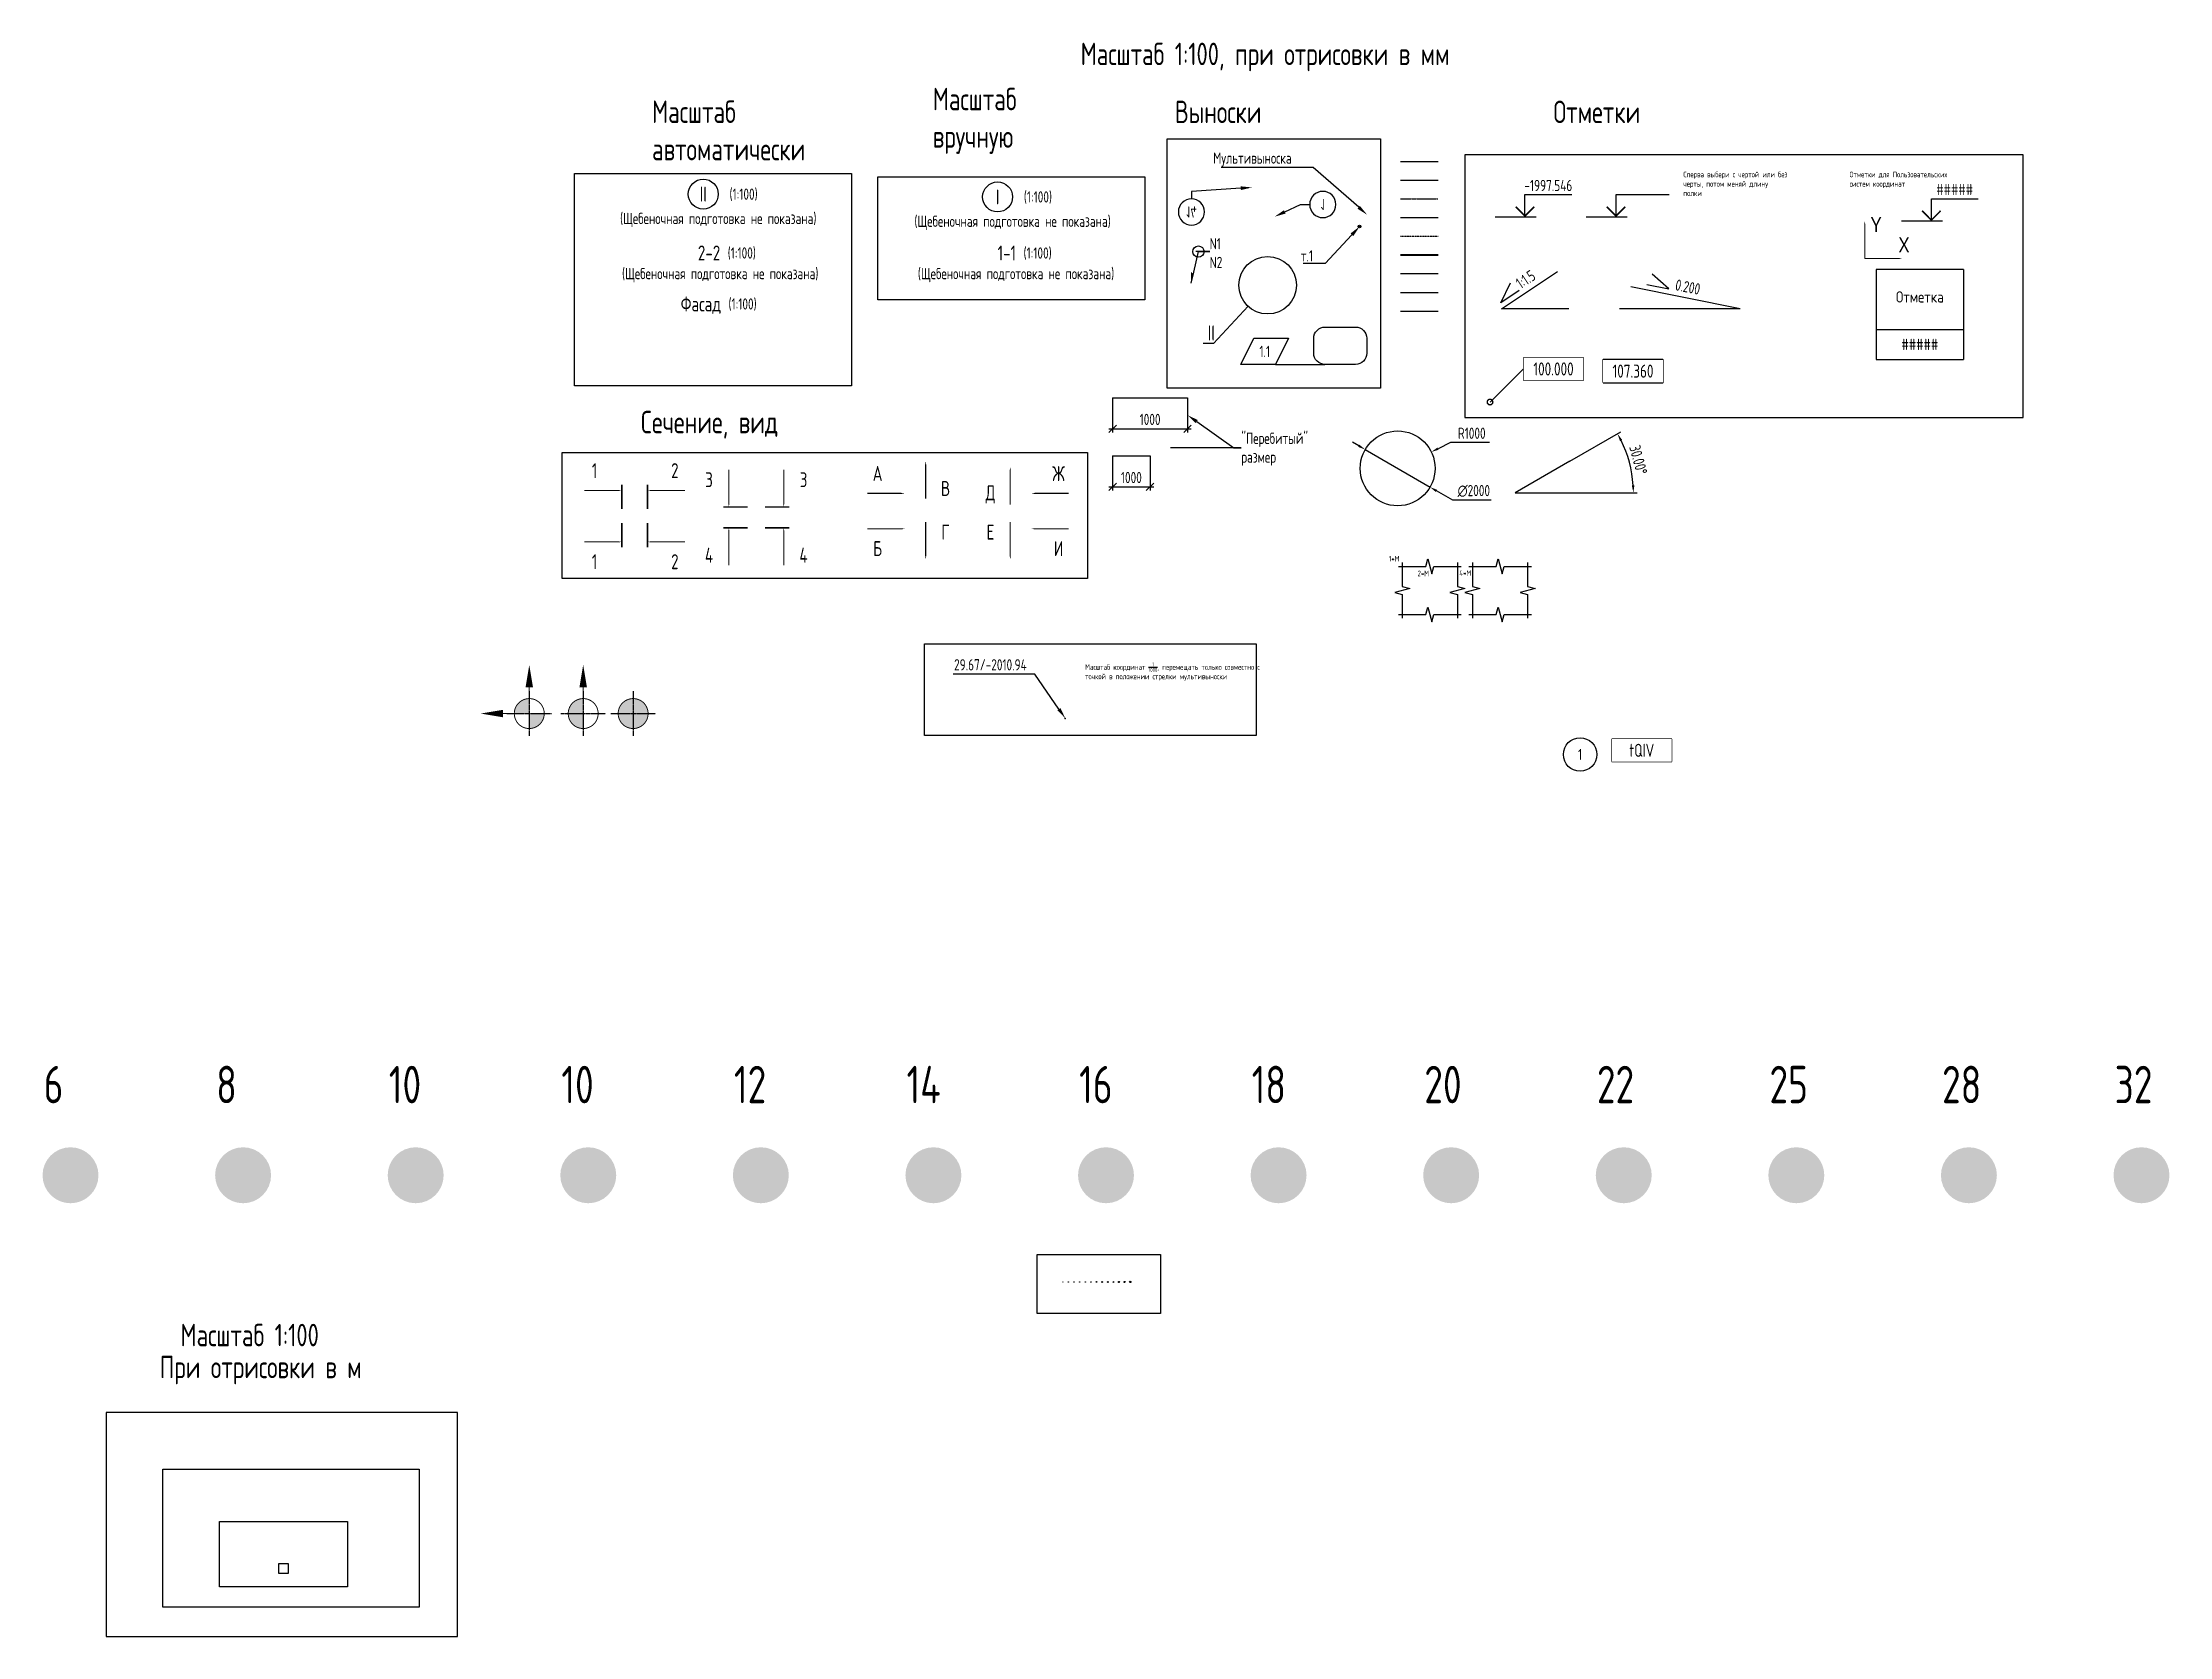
# Model space of a CAD drawing. Header units: millimetres. Extents: x -5073 to 941857, y -2035460 to 62336.
# Drawn here: x 2344 to 59171, y -2035460 to -1992883 of the extents above.
import ezdxf
from ezdxf import colors
from ezdxf.entities.mleader import LeaderData, LeaderLine
from ezdxf.enums import TextEntityAlignment as Align
from ezdxf.math import Vec2, Vec3

# ---------------------------------------------------------------- set-up
doc = ezdxf.new("R2018")
doc.units = ezdxf.units.MM
doc.set_wipeout_variables(frame=1)
doc.linetypes.add('CENTER2', pattern=[28.575, 19.05, -3.175, 3.175, -3.175])
doc.linetypes.add('HIDDEN2', pattern=[4.7625, 3.175, -1.5875])
for name, color, linetype in [('ARM', 11, 'Continuous'), ('ARM_10A-I', 200, 'Continuous'), ('ARM_10A-III', 192, 'Continuous'), ('ARM_12A-III', 172, 'Continuous'), ('ARM_14A-III', 152, 'Continuous'), ('ARM_16A-III', 132, 'Continuous'), ('ARM_18A-III', 112, 'Continuous'), ('ARM_20A-III', 92, 'Continuous'), ('ARM_22A-III', 72, 'Continuous'), ('ARM_25A-III', 52, 'Continuous'), ('ARM_28A-III', 32, 'Continuous'), ('ARM_32A-III', 12, 'Continuous'), ('ARM_6A-I', 250, 'Continuous'), ('ARM_8A-I', 253, 'Continuous'), ('Concrete', 254, 'Continuous'), ('GRND', 46, 'Continuous'), ('Hatch', 8, 'Continuous'), ('Hidden', 6, 'HIDDEN2'), ('Osi', 3, 'CENTER2'), ('Size', 142, 'Continuous'), ('T_Border', 9, 'Continuous'), ('T_Text_B', 10, 'Continuous'), ('T_Thin', 151, 'Continuous'), ('Text', 7, 'Continuous'), ('Text_B', 11, 'Continuous'), ('Thin', 151, 'Continuous')]:
    doc.layers.add(name, color=color, linetype=linetype)
doc.layers.add('Auxiliary', color=7, linetype='Continuous', plot=False)
doc.layers.add('Notes', color=1, linetype='Continuous', plot=False)
doc.layers.add('Contur', color=40, linetype='Continuous', lineweight=40)
doc.styles.add('RS', font='romans.shx', dxfattribs={"width": 0.8})
doc.styles.add('RS0.7', font='romans.shx', dxfattribs={"width": 0.7})
doc.styles.get("Standard").update_dxf_attribs({"font": 'arial.ttf'})
doc.styles.add('TITLE', font='arial.ttf', dxfattribs={"width": 0.8})
doc.linetypes.add('GroundL', pattern='A,1.5,[150,ltypeshp.shx,S=1,R=135,X=0,Y=0],1,[150,ltypeshp.shx,S=1,R=135,X=0,Y=0],1,[150,ltypeshp.shx,S=1,R=135,X=0,Y=0],1.5', length=5)
doc.linetypes.add('GroundR', pattern='A,1.5,[150,ltypeshp.shx,S=1,R=-45,X=0,Y=0],1,[150,ltypeshp.shx,S=1,R=-45,X=0,Y=0],1,[150,ltypeshp.shx,S=1,R=-45,X=0,Y=0],1.5', length=5)
doc.dimstyles.new('LIN100', dxfattribs={"dimscale": 100, "dimtxt": 3, "dimasz": 2, "dimexe": 1, "dimexo": 0, "dimgap": 1, "dimtad": 1, "dimdec": 1, "dimrnd": 1, "dimzin": 9, "dimdsep": 46, "dimtxsty": 'RS0.7', "dimblk1": 'OBLIQUE', "dimblk2": 'OBLIQUE', "dimsah": 1, "dimcen": 2, "dimdle": 1, "dimclrd": 256, "dimclre": 256, "dimclrt": 7, "dimazin": 2, "dimtfac": 2.5, "dimtdec": 1, "dimtmove": 0, "dimatfit": 3, "dimfxl": 1, "dimtolj": 1, "dimtzin": 12, "dimlwd": -1, "dimlwe": -1, "dimarcsym": 0})
doc.dimstyles.new('LIN100$2', dxfattribs={"dimscale": 100, "dimtxt": 3, "dimasz": 2, "dimexe": 1, "dimexo": 0, "dimgap": 1, "dimtad": 1, "dimdec": 1, "dimrnd": 1, "dimzin": 9, "dimdsep": 46, "dimtxsty": 'RS0.7', "dimblk2": 'OBLIQUE', "dimcen": 2, "dimdle": 1, "dimclrd": 256, "dimclre": 256, "dimclrt": 7, "dimazin": 0, "dimtfac": 2.5, "dimtdec": 1, "dimtmove": 0, "dimatfit": 3, "dimfxl": 1, "dimtolj": 1, "dimtzin": 12, "dimlwd": -1, "dimlwe": -1, "dimarcsym": 0})
doc.dimstyles.new('LIN100$3', dxfattribs={"dimscale": 100, "dimtxt": 3, "dimasz": 2, "dimexe": 1, "dimexo": 0, "dimgap": 1, "dimtad": 1, "dimtih": 1, "dimtoh": 1, "dimdec": 1, "dimrnd": 1, "dimzin": 9, "dimdsep": 46, "dimtxsty": 'RS0.7', "dimblk2": 'OBLIQUE', "dimcen": 2, "dimdle": 1, "dimclrd": 256, "dimclre": 256, "dimclrt": 7, "dimazin": 2, "dimtfac": 2.5, "dimtdec": 1, "dimtmove": 0, "dimatfit": 3, "dimfxl": 1, "dimtolj": 1, "dimtzin": 12, "dimlwd": -1, "dimlwe": -1, "dimarcsym": 0})
doc.dimstyles.new('LIN100$4', dxfattribs={"dimscale": 100, "dimtxt": 3, "dimasz": 2, "dimexe": 1, "dimexo": 0, "dimgap": 1, "dimtad": 3, "dimtih": 1, "dimtoh": 1, "dimdec": 1, "dimrnd": 1, "dimzin": 9, "dimdsep": 46, "dimtxsty": 'RS0.7', "dimblk1": 'OBLIQUE', "dimsah": 1, "dimcen": 0, "dimdle": 1, "dimclrd": 256, "dimclre": 256, "dimclrt": 7, "dimazin": 2, "dimtfac": 2.5, "dimtdec": 1, "dimtofl": 0, "dimtmove": 0, "dimatfit": 3, "dimfxl": 1, "dimtolj": 1, "dimtzin": 12, "dimlwd": -1, "dimlwe": -1, "dimarcsym": 0})

msp = doc.modelspace()

# ---------------------------------------------------------------- texts
at = {"style": 'RS0.7', "width": 0.7}
msp.add_text('#####', height=300, dxfattribs=at).set_placement((52502.29, -2000946.62), align=Align.MIDDLE_CENTER)
at = {"layer": 'ARM_10A-I', "style": 'RS0.7', "width": 0.7}
msp.add_text('10', height=1000, dxfattribs=at).set_placement((11595.13, -2021217.36))
at = {"layer": 'ARM_10A-III', "style": 'RS0.7', "width": 0.7}
msp.add_text('10', height=1000, dxfattribs=at).set_placement((16206.18, -2021217.36))
at = {"layer": 'ARM_12A-III', "style": 'RS0.7', "width": 0.7}
msp.add_text('12', height=1000, dxfattribs=at).set_placement((20817.24, -2021217.36))
at = {"layer": 'ARM_14A-III', "style": 'RS0.7', "width": 0.7}
msp.add_text('14', height=1000, dxfattribs=at).set_placement((25428.29, -2021217.36))
at = {"layer": 'ARM_16A-III', "style": 'RS0.7', "width": 0.7}
msp.add_text('16', height=1000, dxfattribs=at).set_placement((30039.34, -2021217.36))
at = {"layer": 'ARM_18A-III', "style": 'RS0.7', "width": 0.7}
msp.add_text('18', height=1000, dxfattribs=at).set_placement((34650.39, -2021217.36))
at = {"layer": 'ARM_20A-III', "style": 'RS0.7', "width": 0.7}
msp.add_text('20', height=1000, dxfattribs=at).set_placement((39261.44, -2021217.36))
at = {"layer": 'ARM_22A-III', "style": 'RS0.7', "width": 0.7}
msp.add_text('22', height=1000, dxfattribs=at).set_placement((43872.49, -2021217.36))
at = {"layer": 'ARM_25A-III', "style": 'RS0.7', "width": 0.7}
msp.add_text('25', height=1000, dxfattribs=at).set_placement((48483.54, -2021217.36))
at = {"layer": 'ARM_28A-III', "style": 'RS0.7', "width": 0.7}
msp.add_text('28', height=1000, dxfattribs=at).set_placement((53094.59, -2021217.36))
at = {"layer": 'ARM_32A-III', "style": 'RS0.7', "width": 0.7}
msp.add_text('32', height=1000, dxfattribs=at).set_placement((57705.65, -2021217.36))
at = {"layer": 'ARM_6A-I', "style": 'RS0.7', "width": 0.7}
msp.add_text('6', height=1000, dxfattribs=at).set_placement((2373.03, -2021217.36))
at = {"layer": 'ARM_8A-I', "style": 'RS0.7', "width": 0.7}
msp.add_text('8', height=1000, dxfattribs=at).set_placement((6984.08, -2021217.36))
at = {"layer": 'Notes', "style": 'RS0.7', "width": 0.7}
for s, p in [('1*M', (38314.24, -2006747.31)), ('2*M', (39081.17, -2007140.14)), ('4*M', (40198.49, -2007129.29))]:
    msp.add_text(s, height=150, dxfattribs=at).set_placement(p)
at = {"layer": 'Notes', "char_height": 150, "attachment_point": 1, "style": 'RS0.7'}
for s, width, insert in [('Сперва выбери с чертой или без черты, потом меняй длину полки', 2546.2315, (46183.01, -1996332.32)), ('Отметки для Пользовательских систем координат', 2546.2315, (50623.96, -1996332.32)), ('\\A1;Масштаб координат {\\H0.7x;\\S1/1000;}, перемещать только совместно с точкой в положении стрелки мультивыноски', 4397.6504, (30198.98, -2009439.2))]:
    msp.add_mtext_dynamic_manual_height_columns(s, width=width, gutter_width=20, heights=[0], dxfattribs=dict(at, insert=insert))
at = {"layer": 'T_Text_B', "style": 'RS0.7', "width": 0.7}
for s, p in [('1', (17091.38, -2004318.48)), ('2', (19237.05, -2004318.48)), ('А', (24654.9, -2004397.23)), ('Ж', (29491.02, -2004397.23)), ('3', (20151.89, -2004560.43)), ('3', (22676.41, -2004560.43)), ('В', (26468.74, -2004795.6)), ('Д', (27670.34, -2004952.5)), ('Г', (26468.74, -2005959.98)), ('Е', (27670.34, -2005959.98)), ('1', (17091.38, -2006750.66)), ('2', (19237.05, -2006750.66)), ('4', (20151.89, -2006576.13)), ('4', (22676.41, -2006576.13)), ('Б', (24654.9, -2006401.14)), ('И', (29491.02, -2006401.14))]:
    msp.add_text(s, height=400, dxfattribs=at).set_placement(p, align=Align.MIDDLE)
at = {"layer": 'Text', "style": 'RS', "width": 0.8}
msp.add_text('Отметка', height=300, dxfattribs=at).set_placement((52502.29, -1999677.78), align=Align.MIDDLE)
at = {"layer": 'Text_B', "color": 3, "style": 'RS0.7', "width": 0.7}
msp.add_text('Масштаб 1:100, при отрисовки в мм', height=600, dxfattribs=at).set_placement((30079.73, -1993487.29))
at = {"layer": 'Text_B', "style": 'RS0.7', "width": 0.7}
for s, p in [('Масштаб 1:100', (6029.05, -2027708.69)), ('При отрисовки в м', (5476.04, -2028562.87))]:
    msp.add_text(s, height=600, dxfattribs=at).set_placement(p)
at = {"layer": 'Text_B', "char_height": 600, "attachment_point": 1, "style": 'RS0.7'}
for s, insert in [('Масштаб\\Pавтоматически', (18628.94, -1994431.18)), ('Масштаб\\Pвручную', (26129.97, -1994092.57)), ('Выноски', (32598.72, -1994436.28)), ('Отметки', (42711.52, -1994436.28)), ('Сечение, вид', (18331.39, -2002721.63))]:
    msp.add_mtext(s, dxfattribs=dict(at, insert=insert))

# ---------------------------------------------------------------- blocks, each defined once
blk = doc.blocks.new('_отметка_в_плане')
at = {"color": 0, "transparency": 16777216}
blk.add_lwpolyline([(-8, -3), (8, -3), (8, 3), (-8, 3)], close=True, dxfattribs=at)
blk.add_wipeout([(-8, 3), (8, 3), (8, -3), (-8, -3)], dxfattribs=at)
at = {"layer": 'Text', "transparency": 16777216, "style": 'RS0.7', "width": 0.7}
blk.add_attdef('ОТМ_ПЛАН', text='', height=3.5, dxfattribs=at).set_placement((0, 0), align=Align.MIDDLE_CENTER)
blk = doc.blocks.new('_DotSmall')
at = {"color": 0, "const_width": 0.5}
blk.add_lwpolyline([(-0.0625, 0, 1), (0.0625, 0, 1)], format="xyb", close=True, dxfattribs=at)
blk = doc.blocks.new('_TagCircle')
at = {"layer": 'Text', "lineweight": -2, "transparency": 16777216}
blk.add_circle((0, 0), 3.5, dxfattribs=at)
at = {"color": 0, "transparency": 16777216, "style": 'RS0.7', "width": 0.7}
blk.add_attdef('НОМЕР', text='', height=3, dxfattribs=at).set_placement((0, 0), align=Align.MIDDLE_CENTER)
blk = doc.blocks.new('_TagCircle2')
at = {"layer": 'Text', "lineweight": -2, "transparency": 16777216}
blk.add_circle((0, 0), 3.5, dxfattribs=at)
at = {"color": 0, "transparency": 16777216, "style": 'RS0.7', "width": 0.7}
blk.add_attdef('НОМЕР', text='', height=3, rotation=90, dxfattribs=at).set_placement((0, 0), align=Align.MIDDLE_CENTER)
blk = doc.blocks.new('_Strelka_to4ka')
for p, q in [((0, 0.12), (0, -0.12)), ((0, 0), (0.12, 0))]:
    blk.add_line(p, q)
for radius in [0.12, 0.06]:
    blk.add_circle((0, 0), radius)
blk.add_solid([(-1, 0.17), (0, 0), (-1, -0.17)])
blk = doc.blocks.new('_Сечение')
at = {"style": 'RS0.7', "width": 0.7}
for tag, p in [('3_COM', (0, -4)), ('4_COM', (0, -9))]:
    blk.add_attdef(tag, text='', height=3, dxfattribs=at).set_placement(p, align=Align.TOP_CENTER)
at = {"layer": 'T_Text_B', "style": 'RS0.7', "width": 0.7}
blk.add_attdef('1_NUM', text='', height=4, dxfattribs=at).set_placement((0, 0), align=Align.MIDDLE_RIGHT)
at = {"layer": 'Text_B', "style": 'RS0.7', "width": 0.7}
blk.add_attdef('2_SCA', text='', height=3, dxfattribs=at).set_placement((2, 0), align=Align.MIDDLE_LEFT)
blk = doc.blocks.new('_Узел')
at = {"layer": 'Text_B'}
blk.add_circle((0, 0), 4, dxfattribs=at)
at = {"style": 'RS0.7', "width": 0.7}
for tag, p in [('3_COM', (4, -5)), ('4_COM', (4, -10))]:
    blk.add_attdef(tag, text='', height=3, dxfattribs=at).set_placement(p, align=Align.TOP_CENTER)
at = {"layer": 'T_Text_B', "style": 'RS0.7', "width": 0.7}
blk.add_attdef('1_NUM', text='', height=4, dxfattribs=at).set_placement((0, 0), align=Align.MIDDLE_CENTER)
at = {"layer": 'Text_B', "style": 'RS0.7', "width": 0.7}
blk.add_attdef('2_SCA', text='', height=3, dxfattribs=at).set_placement((7, 0), align=Align.MIDDLE_LEFT)
blk = doc.blocks.new('_None')
blk = doc.blocks.new('_Oblique')
at = {"color": 0, "lineweight": -2}
blk.add_line((-0.5, -0.5), (0.5, 0.5), dxfattribs=at)
blk = doc.blocks.new('*D43')
at = {"layer": 'Defpoints', "color": 0, "transparency": 16777216}
for p in [(30935, -2003922), (31935, -2003922), (31935, -2004753)]:
    blk.add_point(p, dxfattribs=at)
at = {"layer": 'Size', "transparency": 16777216}
for p, q in [((30935, -2003922), (30935, -2004853)), ((31935, -2003922), (31935, -2004853)), ((30835, -2004753), (32035, -2004753))]:
    blk.add_line(p, q, dxfattribs=at)
at = {"layer": 'Size', "transparency": 16777216, "xscale": 200, "yscale": 200, "zscale": 200, "rotation": 180}
blk.add_blockref('_Oblique', (30935, -2004753), dxfattribs=at)
at = {"layer": 'Size', "transparency": 16777216, "xscale": 200, "yscale": 200, "zscale": 200}
blk.add_blockref('_Oblique', (31935, -2004753), dxfattribs=at)
at = {"layer": 'Size', "color": 7, "transparency": 16777216, "insert": (31435, -2004503), "char_height": 300, "attachment_point": 5, "style": 'RS0.7'}
blk.add_mtext('\\A1;1000', dxfattribs=at)
blk = doc.blocks.new('*D46')
at = {"layer": 'Defpoints', "color": 0, "transparency": 16777216}
for p in [(37685, -2003756), (39415, -2004759)]:
    blk.add_point(p, dxfattribs=at)
at = {"layer": 'Size', "transparency": 16777216}
for p, q in [((37512, -2003655), (37339, -2003555)), ((37685, -2003756), (39415, -2004759)), ((40020, -2005111), (39588, -2004860)), ((41050, -2005111), (40020, -2005111))]:
    blk.add_line(p, q, dxfattribs=at)
for points in [[(37528, -2003626), (37495, -2003684), (37685, -2003756)], [(39604, -2004831), (39571, -2004889), (39415, -2004759)]]:
    blk.add_solid(points, dxfattribs=at)
at = {"layer": 'Size', "color": 7, "transparency": 16777216, "insert": (40585, -2004861), "char_height": 300, "attachment_point": 5, "style": 'RS0.7'}
blk.add_mtext('\\A1;∅2000', dxfattribs=at)
blk = doc.blocks.new('*D44')
at = {"layer": 'Defpoints', "color": 0, "transparency": 16777216}
for p in [(38550, -2004258), (39449, -2003819)]:
    blk.add_point(p, dxfattribs=at)
at = {"layer": 'Size', "transparency": 16777216}
for p, q in [((39960, -2003570), (39628, -2003732)), ((41000, -2003570), (39960, -2003570))]:
    blk.add_line(p, q, dxfattribs=at)
blk.add_solid([(39614, -2003702), (39643, -2003762), (39449, -2003819)], dxfattribs=at)
at = {"layer": 'Size', "color": 7, "transparency": 16777216, "insert": (40530, -2003320), "char_height": 300, "attachment_point": 5, "style": 'RS0.7'}
blk.add_mtext('\\A1;R1000', dxfattribs=at)
blk = doc.blocks.new('*D47')
at = {"layer": 'Defpoints', "color": 0, "transparency": 16777216}
for p in [(43150, -2004070), (44800, -2004364), (41691, -2004912), (41691, -2004912), (43336, -2004912)]:
    blk.add_point(p, dxfattribs=at)
at = {"layer": 'Size', "transparency": 16777216}
for p, q in [((43150, -2004070), (44511, -2003284)), ((43336, -2004912), (44948, -2004912))]:
    blk.add_line(p, q, dxfattribs=at)
blk.add_arc((41691, -2004912), 3157, 3.6306, 26.3694, dxfattribs=at)
for points in [[(44490, -2003526), (44548, -2003495), (44425, -2003334)], [(44875, -2004711), (44808, -2004714), (44848, -2004912)]]:
    blk.add_solid(points, dxfattribs=at)
at = {"layer": 'Size', "color": 7, "transparency": 16777216, "insert": (44981, -2004031), "char_height": 300, "attachment_point": 5, "rotation": 285, "style": 'RS0.7'}
blk.add_mtext('\\A1;30.00°', dxfattribs=at)
blk = doc.blocks.new('*D45')
at = {"layer": 'Defpoints', "color": 0, "transparency": 16777216}
for p in [(30935, -2002370), (32935, -2002370), (32935, -2003200)]:
    blk.add_point(p, dxfattribs=at)
at = {"layer": 'Size', "transparency": 16777216}
for p, q in [((30935, -2002370), (30935, -2003300)), ((32935, -2002370), (32935, -2003300)), ((30835, -2003200), (33035, -2003200))]:
    blk.add_line(p, q, dxfattribs=at)
at = {"layer": 'Size', "transparency": 16777216, "xscale": 200, "yscale": 200, "zscale": 200, "rotation": 180}
blk.add_blockref('_Oblique', (30935, -2003200), dxfattribs=at)
at = {"layer": 'Size', "transparency": 16777216, "xscale": 200, "yscale": 200, "zscale": 200}
blk.add_blockref('_Oblique', (32935, -2003200), dxfattribs=at)
at = {"layer": 'Size', "color": 30, "transparency": 16777216, "insert": (31935, -2002950), "char_height": 300, "attachment_point": 5, "style": 'RS0.7'}
blk.add_mtext('\\A1;1000', dxfattribs=at)
blk = doc.blocks.new('ARM_32A-III')
at = {"layer": 'ARM_32A-III'}
blk.add_circle((0, 0), 16, dxfattribs=at)
at = {"layer": 'Auxiliary'}
blk.add_circle((0, 0), 17.2, dxfattribs=at)
at = {"layer": 'Auxiliary', "style": 'RS0.7', "width": 0.7}
blk.add_text('32', height=16, dxfattribs=at).set_placement((0, 0), align=Align.MIDDLE_CENTER)
blk = doc.blocks.new('ARM_28A-III')
at = {"layer": 'ARM_28A-III'}
blk.add_circle((0, 0), 14, dxfattribs=at)
at = {"layer": 'Auxiliary'}
blk.add_circle((0, 0), 15.2, dxfattribs=at)
at = {"layer": 'Auxiliary', "style": 'RS0.7', "width": 0.7}
blk.add_text('28', height=16, dxfattribs=at).set_placement((0, 0), align=Align.MIDDLE_CENTER)
blk = doc.blocks.new('ARM_25A-III')
at = {"layer": 'ARM_25A-III'}
blk.add_circle((0, 0), 12.5, dxfattribs=at)
at = {"layer": 'Auxiliary'}
blk.add_circle((0, 0), 13.5, dxfattribs=at)
at = {"layer": 'Auxiliary', "style": 'RS0.7', "width": 0.7}
blk.add_text('25', height=12, dxfattribs=at).set_placement((0, 0), align=Align.MIDDLE_CENTER)
blk = doc.blocks.new('ARM_22A-III')
at = {"layer": 'ARM_22A-III'}
blk.add_circle((0, 0), 11, dxfattribs=at)
at = {"layer": 'Auxiliary'}
blk.add_circle((0, 0), 12, dxfattribs=at)
at = {"layer": 'Auxiliary', "style": 'RS0.7', "width": 0.7}
blk.add_text('22', height=12, dxfattribs=at).set_placement((0, 0), align=Align.MIDDLE_CENTER)
blk = doc.blocks.new('ARM_20A-III')
at = {"layer": 'ARM_20A-III'}
blk.add_circle((0, 0), 10, dxfattribs=at)
at = {"layer": 'Auxiliary'}
blk.add_circle((0, 0), 11, dxfattribs=at)
at = {"layer": 'Auxiliary', "style": 'RS0.7', "width": 0.7}
blk.add_text('20', height=12, dxfattribs=at).set_placement((0, 0), align=Align.MIDDLE_CENTER)
blk = doc.blocks.new('ARM_18A-III')
at = {"layer": 'ARM_18A-III'}
blk.add_circle((0, 0), 9, dxfattribs=at)
at = {"layer": 'Auxiliary'}
blk.add_circle((0, 0), 10, dxfattribs=at)
at = {"layer": 'Auxiliary', "style": 'RS0.7', "width": 0.7}
blk.add_text('18', height=10, dxfattribs=at).set_placement((0, 0), align=Align.MIDDLE_CENTER)
blk = doc.blocks.new('ARM_16A-III')
at = {"layer": 'ARM_16A-III'}
blk.add_circle((0, 0), 8, dxfattribs=at)
at = {"layer": 'Auxiliary'}
blk.add_circle((0, 0), 9, dxfattribs=at)
at = {"layer": 'Auxiliary', "style": 'RS0.7', "width": 0.7}
blk.add_text('16', height=10, dxfattribs=at).set_placement((0, 0), align=Align.MIDDLE_CENTER)
blk = doc.blocks.new('ARM_14A-III')
at = {"layer": 'ARM_14A-III'}
blk.add_circle((0, 0), 7, dxfattribs=at)
at = {"layer": 'Auxiliary'}
blk.add_circle((0, 0), 7.75, dxfattribs=at)
at = {"layer": 'Auxiliary', "style": 'RS0.7', "width": 0.7}
blk.add_text('14', height=6, dxfattribs=at).set_placement((0, 0), align=Align.MIDDLE_CENTER)
blk = doc.blocks.new('ARM_12A-III')
at = {"layer": 'ARM_12A-III'}
blk.add_circle((0, 0), 6, dxfattribs=at)
at = {"layer": 'Auxiliary'}
blk.add_circle((0, 0), 6.75, dxfattribs=at)
at = {"layer": 'Auxiliary', "style": 'RS0.7', "width": 0.7}
blk.add_text('12', height=6, dxfattribs=at).set_placement((0, 0), align=Align.MIDDLE_CENTER)
blk = doc.blocks.new('ARM_10A-III')
at = {"layer": 'ARM_10A-III'}
blk.add_circle((0, 0), 5, dxfattribs=at)
at = {"layer": 'Auxiliary'}
blk.add_circle((0, 0), 5.65, dxfattribs=at)
at = {"layer": 'Auxiliary', "style": 'RS0.7', "width": 0.7}
blk.add_text('10', height=6, dxfattribs=at).set_placement((0, 0), align=Align.MIDDLE_CENTER)
blk = doc.blocks.new('ARM_10A-I')
at = {"layer": 'ARM_10A-I'}
blk.add_circle((0, 0), 5, dxfattribs=at)
at = {"layer": 'Auxiliary', "style": 'RS0.7', "width": 0.7}
blk.add_text('10', height=6, dxfattribs=at).set_placement((0, 0), align=Align.MIDDLE_CENTER)
blk = doc.blocks.new('ARM_8A-I')
at = {"layer": 'ARM_8A-I'}
blk.add_circle((0, 0), 4, dxfattribs=at)
at = {"layer": 'Auxiliary', "style": 'RS0.7', "width": 0.7}
blk.add_text('8', height=6, dxfattribs=at).set_placement((0, 0), align=Align.MIDDLE_CENTER)
blk = doc.blocks.new('ARM_6A-I')
at = {"layer": 'ARM_6A-I'}
blk.add_circle((0, 0), 3, dxfattribs=at)
at = {"layer": 'Auxiliary', "style": 'RS0.7', "width": 0.7}
blk.add_text('6', height=4, dxfattribs=at).set_placement((0, 0), align=Align.MIDDLE_CENTER)
blk = doc.blocks.new('Weld_A_GSM')
at = {"color": 0, "linetype": 'ByBlock', "lineweight": -2}
blk.add_line((0, 0), (-1, 0), dxfattribs=at)
blk.add_solid([(0, 0), (-1, -0.25), (-0.85, 0)], dxfattribs=at)
blk = doc.blocks.new('*U29')
blk.add_circle((0, 0), 1.5)
blk = doc.blocks.new('*U37')
at = {"layer": 'Thin'}
blk.add_lwpolyline([(-4, 5), (4.16, 5, -0.414214), (7.16, 2), (7.16, -2, -0.414214), (4.16, -5), (-4, -5, -0.414214), (-7, -2), (-7, 2, -0.414214)], format="xyb", close=True, dxfattribs=at)
blk = doc.blocks.new('*U48')
at = {"layer": 'Text'}
blk.add_lwpolyline([(-5.57, 1.46), (-11.52, 1.46), (-6.36, 4.43)], dxfattribs=at)
at = {"layer": 'Text', "style": 'RS0.7', "width": 0.7}
blk.add_attdef('УКЛОН', (-5.09, 1.46), '', height=3, dxfattribs=at)
blk = doc.blocks.new('*U36')
at = {"lineweight": 30, "width": 0.7, "flags": 104}
blk.add_attdef('3_COM', text='', height=3, dxfattribs=at).set_placement((-0.15, -4), align=Align.TOP_CENTER)
at = {"layer": 'T_Text_B', "style": 'RS0.7', "width": 0.7}
blk.add_attdef('1_NUM', text='', height=4, dxfattribs=at).set_placement((0, 0), align=Align.MIDDLE_RIGHT)
at = {"layer": 'Text_B', "style": 'RS0.7', "width": 0.7}
blk.add_attdef('2_SCA', text='', height=3, dxfattribs=at).set_placement((2, 0), align=Align.MIDDLE_LEFT)
blk = doc.blocks.new('Изменение')
blk.add_lwpolyline([(-5.78, 7), (3.5, 7), (0, 0), (-9.28, 0)], close=True)
at = {"layer": 'Text', "transparency": 16777216, "style": 'RS0.7', "width": 0.7}
blk.add_attdef('1.2', text='', height=3, dxfattribs=at).set_placement((-2.89, 3.5), align=Align.MIDDLE_CENTER)
blk = doc.blocks.new('Уклон')
at = {"layer": 'Text'}
blk.add_lwpolyline([(-5.95, 1.46), (0, 1.46), (-5.15, 4.43)], dxfattribs=at)
at = {"layer": 'Text', "style": 'RS0.7', "width": 0.7}
blk.add_attdef('УКЛОН', (1.56, 1.46), '', height=3, dxfattribs=at)
blk = doc.blocks.new('ИГЭ_форма')
blk.add_wipeout([(-1.45, 4.48), (-3.81, 2.77), (-4.71, 0), (-3.81, -2.77), (-1.45, -4.48), (1.45, -4.48), (3.81, -2.77), (4.71, 0), (3.81, 2.77), (1.45, 4.48)]).dxf.layer = 'Thin'
at = {"layer": 'Text_B'}
blk.add_circle((0, 0), 4.48, dxfattribs=at)
at = {"layer": 'Text', "style": 'RS0.7', "width": 0.7}
blk.add_attdef('ИГЭ_', text='', height=3, dxfattribs=at).set_placement((0, 0), align=Align.MIDDLE)
blk = doc.blocks.new('Локальная СК')
at = {"color": 114, "true_color": 0x139b48}
blk.add_lwpolyline([(0, 1000, 0, 130, 0), (0, 600, 30, 30, 0), (0, 0, 30, 30, 0)], format="xyseb", dxfattribs=at)
at = {"color": 242, "true_color": 0xcd2027}
blk.add_lwpolyline([(1000, 0, 0, 130, 0), (600, 0, 30, 30, 0), (0, 0, 30, 30, 0)], format="xyseb", dxfattribs=at)
at = {"color": 114, "true_color": 0x139b48, "style": 'TITLE', "width": 0.8}
blk.add_text('Y', height=400, dxfattribs=at).set_placement((155, 706))
at = {"color": 242, "true_color": 0xcd2027, "style": 'TITLE', "width": 0.8}
blk.add_text('X', height=400, dxfattribs=at).set_placement((900, 163))
blk = doc.blocks.new('*U42')
for p, q in [((8, 0), (8, 6)), ((8, 6), (20.48, 6)), ((11, 0), (0, 0))]:
    blk.add_line(p, q)
at = {"const_width": 0.4}
blk.add_lwpolyline([(5.53, 2.76), (8, 0.28), (10.47, 2.76)], dxfattribs=at)
at = {"layer": 'Text', "style": 'RS0.7', "width": 0.7}
blk.add_attdef('OTM', text='', height=3, dxfattribs=at).set_placement((14.24, 6.05), align=Align.BOTTOM_CENTER)
blk = doc.blocks.new('*U41')
for p, q in [((8, 0), (8, 6)), ((8, 6), (22.23, 6)), ((11, 0), (0, 0))]:
    blk.add_line(p, q)
at = {"const_width": 0.4}
blk.add_lwpolyline([(5.53, 2.76), (8, 0.28), (10.47, 2.76)], dxfattribs=at)
at = {"layer": 'Text', "lineweight": 30, "width": 0.7, "flags": 104}
for tag, p in [('OTM', (9.71, 9)), ('COMM', (15.11, 1.18))]:
    blk.add_attdef(tag, text='', height=3, dxfattribs=at).set_placement(p, align=Align.BOTTOM_CENTER)
blk = doc.blocks.new('ВОЧ')
h = blk.add_hatch(color=256)
h.paths.add_polyline_path([(-400, 0), (0, 0), (0, 400, 0.414214)])
h.paths.add_polyline_path([(0, -400, 0.414214), (400, 0), (0, 0)])
for points in [[(0, 700, 200, 0, 0), (0, 1300, 0, 0, 0)], [(-700, 0, 200, 0, 0), (-1300, 0, 0, 0, 0)]]:
    blk.add_lwpolyline(points, format="xyseb")
at = {"const_width": 25}
for points in [[(0, 700), (0, 400)], [(-700, 0), (-400, 0)]]:
    blk.add_lwpolyline(points, dxfattribs=at)
blk.add_lwpolyline([(-400, 0, 1), (400, 0, 1), (-400, 0)], format="xyb", dxfattribs=at)
at = {"layer": 'Osi'}
for p, q in [((0, 600), (0, -600)), ((-600, 0), (600, 0))]:
    blk.add_line(p, q, dxfattribs=at)
at = {"layer": 'Size', "color": 7, "insert": (2767, 649), "char_height": 0.6, "attachment_point": 7, "style": 'RS'}
blk.add_mtext('\\A1;', dxfattribs=at)
blk = doc.blocks.new('ЛОЧ')
h = blk.add_hatch(color=256)
h.paths.add_polyline_path([(0, 400, 0.414214), (-400, 0), (0, 0)])
h.paths.add_polyline_path([(0, -400), (0, 0), (-400, 0, 0.414214)])
blk.add_lwpolyline([(0, 700, 200, 0, 0), (0, 1300, 0, 0, 0)], format="xyseb")
at = {"const_width": 25}
blk.add_lwpolyline([(0, 700), (0, 400)], dxfattribs=at)
blk.add_lwpolyline([(-400, 0, 1), (400, 0, 1), (-400, 0)], format="xyb", dxfattribs=at)
at = {"layer": 'Osi'}
for p, q in [((0, 600), (0, -600)), ((-600, 0), (600, 0))]:
    blk.add_line(p, q, dxfattribs=at)
at = {"layer": 'Size', "color": 7, "insert": (2767, 649), "char_height": 0.6, "attachment_point": 7, "style": 'RS'}
blk.add_mtext('\\A1;', dxfattribs=at)
blk = doc.blocks.new('ноч')
h = blk.add_hatch(color=256)
h.paths.add_polyline_path([(0, 400, 0.414214), (-400, 0), (0, 0)])
h.paths.add_polyline_path([(400, 0, 0.414214), (0, 400), (0, 0)])
h.paths.add_polyline_path([(0, 0), (0, -400, 0.414214), (400, 0)])
h.paths.add_polyline_path([(-400, 0, 0.414214), (0, -400), (0, 0)])
at = {"const_width": 25}
blk.add_lwpolyline([(-400, 0, 1), (400, 0, 1), (-400, 0)], format="xyb", dxfattribs=at)
at = {"layer": 'Osi'}
for p, q in [((0, 600), (0, -600)), ((-600, 0), (600, 0))]:
    blk.add_line(p, q, dxfattribs=at)
at = {"layer": 'Size', "color": 7, "insert": (2767, 649), "char_height": 0.6, "attachment_point": 7, "style": 'RS'}
blk.add_mtext('\\A1;', dxfattribs=at)

# ---------------------------------------------------------------- dimensions: what is measured, and where the dimension line sits
at = {"layer": 'Size'}
dim = msp.add_linear_dim(base=(32934.97, -2003200.47), p1=(30934.97, -2002369.53), p2=(32934.97, -2002369.53), text='1000', dimstyle='LIN100', override={"dimclrt": 30}, dxfattribs=at)
dim.commit()
dim.dimension.update_dxf_attribs({"geometry": '*D45', "text_midpoint": (31934.97, -2002950.47)})
dim = msp.add_radius_dim(center=(38549.61, -2004257.57), mpoint=(39448.53, -2003819.46), dimstyle='LIN100$4', dxfattribs=at)
dim.commit()
dim.dimension.update_dxf_attribs({"geometry": '*D44', "text_midpoint": (40530.28, -2003570.04), "dimtype": 164})
dim = msp.add_diameter_dim_2p(p1=(37684.68, -2003755.68), p2=(39414.54, -2004759.47), dimstyle='LIN100$3', dxfattribs=at)
dim.commit()
dim.dimension.update_dxf_attribs({"geometry": '*D46', "text_midpoint": (40584.99, -2004860.79)})
dim = msp.add_angular_dim_2l(base=(44799.57, -2004364.21), line1=((41690.73, -2004912.39), (43336.09, -2004912.39)), line2=((43150.07, -2004069.84), (41690.73, -2004912.39)), dimstyle='LIN100$2', dxfattribs=at)
dim.commit()
dim.dimension.update_dxf_attribs({"geometry": '*D47', "text_midpoint": (44981.45, -2004030.64)})
dim = msp.add_linear_dim(base=(31934.97, -2004752.96), p1=(30934.97, -2003922.02), p2=(31934.97, -2003922.02), dimstyle='LIN100', dxfattribs=at)
dim.commit()
dim.dimension.update_dxf_attribs({"geometry": '*D43', "text_midpoint": (31434.97, -2004502.96)})

# ---------------------------------------------------------------- hatches: boundary and pattern name
at = {"layer": 'ARM_10A-I'}
msp.add_hatch(color=256, dxfattribs=at).paths.add_polyline_path([(11565.73, -2023140.73, 1), (13060.69, -2023140.73, 1)])
at = {"layer": 'ARM_10A-III'}
msp.add_hatch(color=256, dxfattribs=at).paths.add_polyline_path([(16176.78, -2023140.73, 1), (17671.74, -2023140.73, 1)])
at = {"layer": 'ARM_12A-III'}
msp.add_hatch(color=256, dxfattribs=at).paths.add_polyline_path([(20787.83, -2023140.73, 1), (22282.79, -2023140.73, 1)])
at = {"layer": 'ARM_14A-III'}
msp.add_hatch(color=256, dxfattribs=at).paths.add_polyline_path([(25398.88, -2023140.73, 1), (26893.85, -2023140.73, 1)])
at = {"layer": 'ARM_16A-III'}
msp.add_hatch(color=256, dxfattribs=at).paths.add_polyline_path([(30009.93, -2023140.73, 1), (31504.9, -2023140.73, 1)])
at = {"layer": 'ARM_18A-III'}
msp.add_hatch(color=256, dxfattribs=at).paths.add_polyline_path([(34620.98, -2023140.73, 1), (36115.95, -2023140.73, 1)])
at = {"layer": 'ARM_20A-III'}
msp.add_hatch(color=256, dxfattribs=at).paths.add_polyline_path([(39232.03, -2023140.73, 1), (40727, -2023140.73, 1)])
at = {"layer": 'ARM_22A-III'}
msp.add_hatch(color=256, dxfattribs=at).paths.add_polyline_path([(43843.08, -2023140.73, 1), (45338.05, -2023140.73, 1)])
at = {"layer": 'ARM_25A-III'}
msp.add_hatch(color=256, dxfattribs=at).paths.add_polyline_path([(48454.14, -2023140.73, 1), (49949.1, -2023140.73, 1)])
at = {"layer": 'ARM_28A-III'}
msp.add_hatch(color=256, dxfattribs=at).paths.add_polyline_path([(53065.19, -2023140.73, 1), (54560.15, -2023140.73, 1)])
at = {"layer": 'ARM_32A-III'}
msp.add_hatch(color=256, dxfattribs=at).paths.add_polyline_path([(57676.24, -2023140.73, 1), (59171.2, -2023140.73, 1)])
at = {"layer": 'ARM_6A-I'}
msp.add_hatch(color=256, dxfattribs=at).paths.add_polyline_path([(2343.62, -2023140.73, 1), (3838.59, -2023140.73, 1)])
at = {"layer": 'ARM_8A-I'}
msp.add_hatch(color=256, dxfattribs=at).paths.add_polyline_path([(6954.67, -2023140.73, 1), (8449.64, -2023140.73, 1)])

# ---------------------------------------------------------------- linework, layer by layer
for q in [(44778.56, -1999410.07), (44478.47, -1999995.38)]:
    msp.add_line((47705.14, -1999995.38), q)
for points in [[(32389.8, -1995454.54), (38094.57, -1995454.54), (38094.57, -2002116.67), (32389.8, -2002116.67)], [(16559.73, -1996377), (23961.57, -1996377), (23961.57, -2002054.72), (16559.73, -2002054.72)], [(24660.01, -1996472.71), (31791.89, -1996472.71), (31791.89, -1999752.51), (24660.01, -1999752.51)], [(16225.9, -2003833.56), (30261.53, -2003833.56), (30261.53, -2007200.46), (16225.9, -2007200.46)], [(25906.01, -2008944.93), (34772.47, -2008944.93), (34772.47, -2011390.85), (25906.01, -2011390.85)], [(28914.26, -2025256.5), (32209.31, -2025256.5), (32209.31, -2026829.48), (28914.26, -2026829.48)], [(13433.73, -2029475.59), (4046.99, -2029475.59), (4046.99, -2035460.16), (13433.73, -2035460.16)], [(5554.05, -2030992.02), (12406.06, -2030992.02), (12406.06, -2034682.03), (5554.05, -2034682.03)], [(7069.56, -2032393.9), (10487.5, -2032393.9), (10487.5, -2034134.17), (7069.56, -2034134.17)], [(8654.34, -2033513.88), (8902.96, -2033513.88), (8902.96, -2033774.2), (8654.34, -2033774.2)]]:
    msp.add_lwpolyline(points, close=True)
for points in [[(43124.74, -1999995.38), (41322.66, -1999995.38), (42822.66, -1998995.38)], [(30934.97, -2002369.53), (32934.97, -2002369.53)], [(30934.97, -2003922.02), (31934.97, -2003922.02)], [(43150.07, -2004069.84), (41690.73, -2004912.39), (43336.09, -2004912.39)]]:
    msp.add_lwpolyline(points)
msp.add_circle((38549.61, -2004257.57), 1000)
at = {"layer": 'ARM'}
msp.add_lwpolyline([(38629.75, -2000056.91), (39629.75, -2000056.91)], dxfattribs=at)
at = {"layer": 'Concrete'}
msp.add_lwpolyline([(38629.75, -1999056.91), (39629.75, -1999056.91)], dxfattribs=at)
at = {"layer": 'Contur'}
msp.add_lwpolyline([(38629.75, -1998556.91), (39629.75, -1998556.91)], dxfattribs=at)
at = {"layer": 'GRND', "linetype": 'GroundL'}
msp.add_lwpolyline([(38629.75, -1996056.91), (39629.75, -1996056.91)], dxfattribs=at)
at = {"layer": 'GRND', "linetype": 'GroundR'}
msp.add_lwpolyline([(38629.75, -1996556.91), (39629.75, -1996556.91)], dxfattribs=at)
at = {"layer": 'Hatch'}
msp.add_lwpolyline([(38629.75, -1999556.91), (39629.75, -1999556.91)], dxfattribs=at)
at = {"layer": 'Hidden'}
msp.add_lwpolyline([(38629.75, -1998056.91), (39629.75, -1998056.91)], dxfattribs=at)
at = {"layer": 'Notes'}
msp.add_lwpolyline([(38629.75, -1997556.91), (39629.75, -1997556.91)], dxfattribs=at)
msp.add_point((29669.99, -2010936.27), dxfattribs=at)
at = {"layer": 'Osi'}
msp.add_lwpolyline([(38629.75, -1997056.91), (39629.75, -1997056.91)], dxfattribs=at)
at = {"layer": 'T_Border'}
for p, q in [((51332.99, -1998946.62), (51332.99, -2001346.62)), ((53671.6, -1998946.62), (51332.99, -1998946.62)), ((53671.6, -1998946.62), (53671.6, -2001346.62)), ((51332.99, -2000546.62), (53671.6, -2000546.62)), ((51332.99, -2001346.62), (53671.6, -2001346.62))]:
    msp.add_line(p, q, dxfattribs=at)
at = {"layer": 'T_Text_B'}
for points in [[(20680.89, -2005288.55, 0, 130, 0), (20680.89, -2004888.55, 30, 30, 0), (20680.89, -2004288.55, 30, 30, 0)], [(22147.4, -2005288.55, 0, 130, 0), (22147.4, -2004888.55, 30, 30, 0), (22147.4, -2004288.55, 30, 30, 0)], [(25939.73, -2004067.48, 0, 130, 0), (25939.73, -2004467.48, 30, 30, 0), (25939.73, -2005067.48, 30, 30, 0)], [(28199.34, -2004224.38, 0, 130, 0), (28199.34, -2004624.38, 30, 30, 0), (28199.34, -2005224.38, 30, 30, 0)], [(17819.5, -2004847.49, 0, 130, 0), (17419.5, -2004847.49, 30, 30, 0), (16819.5, -2004847.49, 30, 30, 0)], [(18508.93, -2004847.49, 0, 130, 0), (18908.93, -2004847.49, 30, 30, 0), (19508.93, -2004847.49, 30, 30, 0)], [(25383.01, -2004926.23, 0, 130, 0), (24983.01, -2004926.23, 30, 30, 0), (24383.01, -2004926.23, 30, 30, 0)], [(28762.91, -2004926.23, 0, 130, 0), (29162.91, -2004926.23, 30, 30, 0), (29762.91, -2004926.23, 30, 30, 0)], [(20680.89, -2005848.01, 0, 130, 0), (20680.89, -2006248.01, 30, 30, 0), (20680.89, -2006848.01, 30, 30, 0)], [(22147.4, -2005848.01, 0, 130, 0), (22147.4, -2006248.01, 30, 30, 0), (22147.4, -2006848.01, 30, 30, 0)], [(25383.01, -2005872.13, 0, 130, 0), (24983.01, -2005872.13, 30, 30, 0), (24383.01, -2005872.13, 30, 30, 0)], [(25939.73, -2006688.1, 0, 130, 0), (25939.73, -2006288.1, 30, 30, 0), (25939.73, -2005688.1, 30, 30, 0)], [(28199.34, -2006688.1, 0, 130, 0), (28199.34, -2006288.1, 30, 30, 0), (28199.34, -2005688.1, 30, 30, 0)], [(28762.91, -2005872.13, 0, 130, 0), (29162.91, -2005872.13, 30, 30, 0), (29762.91, -2005872.13, 30, 30, 0)], [(17819.5, -2006221.65, 0, 130, 0), (17419.5, -2006221.65, 30, 30, 0), (16819.5, -2006221.65, 30, 30, 0)], [(18508.93, -2006221.65, 0, 130, 0), (18908.93, -2006221.65, 30, 30, 0), (19508.93, -2006221.65, 30, 30, 0)]]:
    msp.add_lwpolyline(points, format="xyseb", dxfattribs=at)
at = {"layer": 'T_Text_B', "const_width": 40}
for points in [[(17819.5, -2004697.49), (17819.5, -2005347.49)], [(18508.93, -2004697.49), (18508.93, -2005347.49)], [(20530.89, -2005288.55), (21180.89, -2005288.55)], [(22297.4, -2005288.55), (21647.4, -2005288.55)], [(17819.5, -2005721.65), (17819.5, -2006371.65)], [(18508.93, -2005721.65), (18508.93, -2006371.65)], [(20530.89, -2005848.01), (21180.89, -2005848.01)], [(22297.4, -2005848.01), (21647.4, -2005848.01)]]:
    msp.add_lwpolyline(points, dxfattribs=at)
at = {"layer": 'Thin'}
msp.add_line((35287.53, -2001483.48), (36608.28, -2001483.48), dxfattribs=at)
for points in [[(38672.57, -2006776.38), (38672.57, -2007411.79), (38872.57, -2007465.38), (38472.57, -2007572.56), (38672.57, -2007626.15), (38672.57, -2008261.56)], [(38572.57, -2006876.38), (39302.81, -2006876.38), (39356.4, -2006676.38), (39463.58, -2007076.38), (39517.16, -2006876.38), (40247.4, -2006876.38)], [(40147.4, -2006776.38), (40147.4, -2007411.79), (40347.4, -2007465.38), (39947.4, -2007572.56), (40147.4, -2007626.15), (40147.4, -2008261.56)], [(40547.4, -2006776.38), (40547.4, -2007411.79), (40747.4, -2007465.38), (40347.4, -2007572.56), (40547.4, -2007626.15), (40547.4, -2008261.56)], [(40447.4, -2006876.38), (41177.63, -2006876.38), (41231.22, -2006676.38), (41338.4, -2007076.38), (41391.99, -2006876.38), (42122.22, -2006876.38)], [(42022.22, -2006776.38), (42022.22, -2007411.79), (42222.22, -2007465.38), (41822.22, -2007572.56), (42022.22, -2007626.15), (42022.22, -2008261.56)], [(38572.57, -2008161.56), (39302.81, -2008161.56), (39356.4, -2007961.56), (39463.58, -2008361.56), (39517.16, -2008161.56), (40247.4, -2008161.56)], [(40447.4, -2008161.56), (41177.63, -2008161.56), (41231.22, -2007961.56), (41338.4, -2008361.56), (41391.99, -2008161.56), (42122.22, -2008161.56)]]:
    msp.add_lwpolyline(points, dxfattribs=at)
msp.add_circle((35076.85, -1999365.09), 768.63, dxfattribs=at)

# ---------------------------------------------------------------- block references
at = {"xscale": 100, "yscale": 100, "zscale": 100}
for name, p, values in [('_Узел', (19997.59, -1996932.12), {'1_NUM': 'II', '2_SCA': '(1:100)', '3_COM': '(Щебеночная подготовка не показана)'}), ('_Узел', (27861.61, -1997007.34), {'1_NUM': 'I', '2_SCA': '(1:100)', '3_COM': '(Щебеночная подготовка не показана)'}), ('_Сечение', (20449.88, -1998504.96), {'1_NUM': '2-2', '2_SCA': '(1:100)', '3_COM': '(Щебеночная подготовка не показана)'}), ('_Сечение', (28353.74, -1998505.53), {'1_NUM': '1-1', '2_SCA': '(1:100)', '3_COM': '(Щебеночная подготовка не показана)'})]:
    msp.add_blockref(name, p, dxfattribs=at).add_auto_attribs(values)
msp.add_blockref('Локальная СК', (51029.46, -1998653.7))
msp.add_blockref('Локальная СК', (51029.46, -1998653.7))
at = {"xscale": 100, "yscale": 100, "zscale": 100, "rotation": 348.6900675259797}
msp.add_blockref('Уклон', (45766.22, -1999607.6), dxfattribs=at).add_auto_attribs({'УКЛОН': '0.200'})
ref = msp.add_blockref('*U36', (20470.33, -1999866.62), dxfattribs=dict(xscale=100, yscale=100, zscale=100))
ref.add_attrib('1_NUM', 'Фасад', dxfattribs={"layer": 'T_Text_B', "height": 400, "style": 'RS0.7', "width": 0.7}).set_placement((20470.33, -1999866.62), align=Align.MIDDLE_RIGHT)
ref.add_attrib('2_SCA', '(1:100)', dxfattribs={"layer": 'Text_B', "height": 300, "style": 'RS0.7', "width": 0.7}).set_placement((20670.33, -1999866.62), align=Align.MIDDLE_LEFT)
lines = msp.add_mtext('\\W0.7000;(многострочный атрибут)\\P__', dxfattribs={"insert": (20455.5, -2000266.62), "char_height": 2.5, "attachment_point": 1})
ref.add_attrib('3_COM', '', (20455.5, -2000266.62), dxfattribs={"flags": 104}).embed_mtext(lines)
at = {"xscale": 100, "yscale": 100, "zscale": 100}
msp.add_blockref('*U37', (37008.28, -2000983.48), dxfattribs=at)
at = {"layer": 'ARM_10A-I'}
msp.add_blockref('ARM_10A-I', (29903.6, -2025991.8), dxfattribs=at)
at = {"layer": 'ARM_10A-III'}
msp.add_blockref('ARM_10A-III', (30053.6, -2025991.8), dxfattribs=at)
at = {"layer": 'ARM_12A-III'}
msp.add_blockref('ARM_12A-III', (30203.6, -2025991.8), dxfattribs=at)
at = {"layer": 'ARM_14A-III'}
msp.add_blockref('ARM_14A-III', (30353.6, -2025991.8), dxfattribs=at)
at = {"layer": 'ARM_16A-III'}
msp.add_blockref('ARM_16A-III', (30503.6, -2025991.8), dxfattribs=at)
at = {"layer": 'ARM_18A-III', "xscale": 100, "yscale": 100, "zscale": 100}
msp.add_blockref('ИГЭ_форма', (43425.44, -2011900.87), dxfattribs=at).add_auto_attribs({'ИГЭ_': '1'})
at = {"layer": 'ARM_18A-III'}
msp.add_blockref('ARM_18A-III', (30653.6, -2025991.8), dxfattribs=at)
at = {"layer": 'ARM_20A-III'}
msp.add_blockref('ARM_20A-III', (30803.6, -2025991.8), dxfattribs=at)
at = {"layer": 'ARM_22A-III'}
msp.add_blockref('ARM_22A-III', (30953.6, -2025991.8), dxfattribs=at)
at = {"layer": 'ARM_25A-III'}
msp.add_blockref('ARM_25A-III', (31103.6, -2025991.8), dxfattribs=at)
at = {"layer": 'ARM_28A-III'}
msp.add_blockref('ARM_28A-III', (31253.6, -2025991.8), dxfattribs=at)
at = {"layer": 'ARM_32A-III'}
msp.add_blockref('ARM_32A-III', (31404.96, -2025989.73), dxfattribs=at)
at = {"layer": 'ARM_6A-I'}
msp.add_blockref('ARM_6A-I', (29603.6, -2025991.8), dxfattribs=at)
at = {"layer": 'ARM_8A-I'}
msp.add_blockref('ARM_8A-I', (29753.6, -2025991.8), dxfattribs=at)
at = {"layer": 'Contur'}
ref = msp.add_blockref('_отметка_в_плане', (44837.54, -2001660.29), dxfattribs=dict(at, xscale=100, yscale=100, zscale=100))
ref.add_attrib('ОТМ_ПЛАН', '107.360', dxfattribs={"layer": 'Text', "height": 350, "style": 'RS0.7', "width": 0.7}).set_placement((44837.54, -2001660.29), align=Align.MIDDLE_CENTER)
at = {"layer": 'T_Thin', "xscale": 100, "yscale": 100, "zscale": 100}
for p, values in [((41151.55, -1997545.62), {'OTM': '-1997.546'}), ((52009.17, -1997653.7), {'OTM': '#####'})]:
    msp.add_blockref('*U42', p, dxfattribs=at).add_auto_attribs(values)
at = {"layer": 'T_Thin'}
ref = msp.add_blockref('*U41', (43584.21, -1997545.62), dxfattribs=dict(at, xscale=100, yscale=100, zscale=100))
lines = msp.add_mtext('\\W0.7000;-1997.546', dxfattribs={"layer": 'Text', "insert": (45095.65, -1996845.62), "char_height": 2.5, "attachment_point": 1, "bg_fill": 3, "box_fill_scale": 1.05, "bg_fill_color": 256, "bg_fill_transparency": 0})
ref.add_attrib('OTM', '', (45095.65, -1996845.62), dxfattribs={"flags": 104}).embed_mtext(lines)
lines = msp.add_mtext('\\W0.7000;', dxfattribs={"layer": 'Text', "insert": (45095.65, -1997428.03), "char_height": 2.5, "attachment_point": 1, "bg_fill": 3, "box_fill_scale": 1.05, "bg_fill_color": 256, "bg_fill_transparency": 0})
ref.add_attrib('COMM', '', (45095.65, -1997428.03), dxfattribs={"flags": 104}).embed_mtext(lines)
at = {"layer": 'Thin', "xscale": 100, "yscale": 100, "zscale": 100}
msp.add_blockref('*U29', (33227.52, -1998466.82), dxfattribs=at)
at = {"layer": 'Thin', "xscale": 100, "yscale": 100, "zscale": 100, "rotation": 33.69006752597979}
msp.add_blockref('*U48', (42342.44, -1999315.53), dxfattribs=at).add_auto_attribs({'УКЛОН': '1:1.5'})
at = {"layer": 'Thin', "xscale": 100, "yscale": 100, "zscale": 100}
msp.add_blockref('Изменение', (35287.53, -2001483.48), dxfattribs=at).add_auto_attribs({'1.2': '1.1'})
at = {"layer": 'Thin'}
for name, p in [('ВОЧ', (15348.51, -2010807.51)), ('ЛОЧ', (16788.91, -2010807.51)), ('ноч', (18123.38, -2010807.51))]:
    msp.add_blockref(name, p, dxfattribs=at)
ref = msp.add_blockref('_отметка_в_плане', (45072.77, -2011789.51), dxfattribs=dict(at, xscale=100, yscale=100, zscale=100))
ref.add_attrib('ОТМ_ПЛАН', 'tQIV', dxfattribs={"layer": 'Text', "height": 350, "style": 'RS0.7', "width": 0.7}).set_placement((45072.77, -2011789.51), align=Align.MIDDLE_CENTER)

msp.set_redraw_order([(e.dxf.handle, doc.entitydb.next_handle()) for e in msp.query("TEXT MTEXT ATTDEF DIMENSION ARC_DIMENSION")])  # texts and dimensions are drawn at this point

# ---------------------------------------------------------------- leaders
at = {"layer": 'Text'}
ml = msp.add_multileader_block('Standard', dxfattribs=at)
ml.set_content('_отметка_в_плане', color=256, scale=100)
ml.set_attribute('ОТМ_ПЛАН', '100.000', width=0)
ml.set_leader_properties(color=256, linetype='ByLayer', lineweight=-1)
ml.set_arrow_properties(name='DOTSMALL')
ml.build(insert=Vec2(0, 0))
ml.multileader.update_dxf_attribs({"has_dogleg": 0, "text_right_attachment_type": 6, "dogleg_length": 0, "arrow_head_size": 300})
ctx = ml.context
ctx.base_point, ctx.arrow_head_size, ctx.plane_origin = Vec3(41913.68, -2001602.43), 300, Vec3(26751.62, -2031909.92)
ctx.right_attachment = 6
notes = []
notes.append((ctx, [(0, (1, 1, 0), (41913.68, -2001602.43), (1, 0), 0, [(0, [(41017.4, -2002485.79)], 0, [])])]))
ctx.block.insert = Vec3(42713.68, -2001602.43)
at = {"layer": 'Thin'}
ml = msp.add_multileader_mtext('Standard', dxfattribs=at)
ml.set_content('Мультивыноска', color=7, style='RS0.7')
ml.set_leader_properties(color=256, linetype='ByLayer', lineweight=-1)
ml.build(insert=Vec2(0, 0))
ml.multileader.update_dxf_attribs({"text_left_attachment_type": 6, "text_right_attachment_type": 6, "text_top_attachment_type": 10, "text_bottom_attachment_type": 10, "dogleg_length": 2, "arrow_head_size": 300, "scale": 100})
ctx = ml.context
ctx.base_point, ctx.scale, ctx.char_height, ctx.arrow_head_size, ctx.landing_gap_size, ctx.plane_origin = Vec3(33622.63, -1996218.62), 100, 300, 300, 0, Vec3(37734.27, -1997482.75)
ctx.left_attachment, ctx.right_attachment, ctx.top_attachment, ctx.bottom_attachment = 6, 6, 10, 10
notes.append((ctx, [(0, (1, 1, 0), (36292.63, -1996218.62), (-1, 0), 200, [(0, [(37734.27, -1997482.75)], 0, [])])]))
ctx.mtext.insert, ctx.mtext.flow_direction = Vec3(33622.63, -1995818.62), 5
ml = msp.add_multileader_block('Standard', dxfattribs=at)
ml.set_content('_TagCircle2', color=7, scale=-100)
ml.set_attribute('НОМЕР', '14', width=0)
ml.set_leader_properties()
ml.build(insert=Vec2(0, 0))
ml.multileader.update_dxf_attribs({"text_right_attachment_type": 6, "dogleg_length": 200, "arrow_head_size": 300, "block_connection_type": 1})
ctx = ml.context
ctx.base_point, ctx.arrow_head_size, ctx.plane_origin, ctx.plane_x_axis, ctx.plane_y_axis = Vec3(33040.7, -1997758.28), 300, Vec3(32438.91, -1998645.61), Vec3(0, 1), Vec3(-1, 0)
ctx.right_attachment, ctx.attachment_type = 6, 1
notes.append((ctx, [(1, (1, 1, 0), (33040.7, -1996858.28), (0, -1), 200, [(6, [(34657.53, -1996754.58)], 0, [])])]))
ctx.block.insert, ctx.block.rotation, ctx.block.scale = Vec3(33040.7, -1997408.28), 4.71238898, Vec3(-100, 100, 100)
ml = msp.add_multileader_block('Standard', dxfattribs=at)
ml.set_content('_TagCircle', color=7, scale=-100)
ml.set_attribute('НОМЕР', '1', width=0)
ml.set_leader_properties()
ml.build(insert=Vec2(0, 0))
ml.multileader.update_dxf_attribs({"text_right_attachment_type": 6, "dogleg_length": 200, "arrow_head_size": 300, "block_connection_type": 1})
ctx = ml.context
ctx.base_point, ctx.arrow_head_size, ctx.plane_origin = Vec3(36200.38, -1997209.51), 300, Vec3(35263.05, -1996607.73)
ctx.right_attachment, ctx.attachment_type = 6, 1
notes.append((ctx, [(0, (1, 1, 0), (35950.38, -1997209.51), (1, 0), 250, [(6, [(35262.51, -1997534.85)], 0, [])])]))
ctx.block.insert, ctx.block.rotation, ctx.block.scale = Vec3(36550.38, -1997209.51), 3.14159265, Vec3(-100, 100, 100)
ml = msp.add_multileader_mtext('Standard', dxfattribs=at)
ml.set_content('т.1', color=7, style='RS0.7')
ml.set_leader_properties(color=256, linetype='ByLayer', lineweight=-1)
ml.set_arrow_properties(name='_Strelka_to4ka')
ml.build(insert=Vec2(0, 0))
ml.multileader.update_dxf_attribs({"text_left_attachment_type": 6, "text_right_attachment_type": 6, "text_top_attachment_type": 10, "text_bottom_attachment_type": 10, "dogleg_length": 200, "arrow_head_size": 300})
ctx = ml.context
ctx.base_point, ctx.char_height, ctx.arrow_head_size, ctx.landing_gap_size, ctx.plane_origin = Vec3(35962.45, -1998788.95), 300, 300, 0, Vec3(36179.72, -2000463.59)
ctx.left_attachment, ctx.right_attachment, ctx.top_attachment, ctx.bottom_attachment = 6, 6, 10, 10
notes.append((ctx, [(0, (1, 1, 0), (36612.45, -1998788.95), (-1, 0), 200, [(0, [(37532.55, -1997797.17)], 0, [])])]))
ctx.mtext.insert, ctx.mtext.flow_direction = Vec3(35962.45, -1998428.95), 5
ml = msp.add_multileader_mtext('Standard', dxfattribs=at)
ml.set_content('N1\\PN2', color=7, style='RS0.7')
ml.set_leader_properties(color=256, linetype='ByLayer', lineweight=-1)
ml.set_arrow_properties(name='Weld_A_GSM')
ml.build(insert=Vec2(0, 0))
ml.multileader.update_dxf_attribs({"text_left_attachment_type": 6, "text_right_attachment_type": 6, "text_top_attachment_type": 10, "text_bottom_attachment_type": 10, "dogleg_length": 3, "arrow_head_size": 300, "scale": 100})
ctx = ml.context
ctx.base_point, ctx.scale, ctx.char_height, ctx.arrow_head_size, ctx.landing_gap_size, ctx.plane_origin = Vec3(33527.52, -1998466.82), 100, 300, 300, 0, Vec3(34446.69, -1998084.7)
ctx.left_attachment, ctx.right_attachment, ctx.top_attachment, ctx.bottom_attachment = 6, 6, 10, 10
notes.append((ctx, [(1, (1, 1, 0), (33227.52, -1998466.82), (1, 0), 300, [(0, [(33032.66, -1999313.31)], 0, [])])]))
ctx.mtext.insert, ctx.mtext.flow_direction = Vec3(33527.52, -1998106.82), 5
ml = msp.add_multileader_mtext('Standard', dxfattribs=at)
ml.set_content('II', color=7, style='RS0.7')
ml.set_leader_properties(color=256, linetype='ByLayer', lineweight=-1)
ml.set_arrow_properties(name='NONE')
ml.build(insert=Vec2(0, 0))
ml.multileader.update_dxf_attribs({"text_left_attachment_type": 6, "text_right_attachment_type": 6, "text_top_attachment_type": 10, "text_bottom_attachment_type": 10, "dogleg_length": 50, "arrow_head_size": 300})
ctx = ml.context
ctx.base_point, ctx.char_height, ctx.arrow_head_size, ctx.landing_gap_size, ctx.plane_origin = Vec3(33477.32, -2000920.35), 400, 300, 0, Vec3(33201.25, -2002595)
ctx.left_attachment, ctx.right_attachment, ctx.top_attachment, ctx.bottom_attachment = 6, 6, 10, 10
notes.append((ctx, [(0, (1, 1, 0), (33633.99, -2000920.35), (-1, 0), 50, [(0, [(34554.09, -1999928.57)], 0, [])])]))
ctx.mtext.insert, ctx.mtext.flow_direction = Vec3(33477.32, -2000440.35), 5
ml = msp.add_multileader_mtext('Standard', dxfattribs=at)
ml.set_content('"Перебитый"\\Pразмер', color=7, style='RS0.7')
ml.set_leader_properties(color=256, linetype='ByLayer', lineweight=-1)
ml.build(insert=Vec2(0, 0))
ml.multileader.update_dxf_attribs({"text_left_attachment_type": 6, "text_right_attachment_type": 6, "text_top_attachment_type": 10, "text_bottom_attachment_type": 10, "dogleg_length": 200, "arrow_head_size": 300})
ctx = ml.context
ctx.base_point, ctx.char_height, ctx.arrow_head_size, ctx.landing_gap_size, ctx.plane_origin = Vec3(34372.8, -2003705.47), 300, 300, 0, Vec3(36190.06, -2004720.6)
ctx.left_attachment, ctx.right_attachment, ctx.top_attachment, ctx.bottom_attachment = 6, 6, 10, 10
notes.append((ctx, [(1, (1, 1, 0), (34172.8, -2003705.47), (1, 0), 200, [(0, [(32934.97, -2002835)], 0, [])])]))
ctx.mtext.insert, ctx.mtext.flow_direction = Vec3(34372.8, -2003305.47), 5
ml = msp.add_multileader_mtext('Standard', dxfattribs=at)
ml.set_content('29.67/-2010.94', color=7, style='RS0.7')
ml.set_leader_properties(color=256, linetype='ByLayer', lineweight=-1)
ml.build(insert=Vec2(0, 0))
ml.multileader.update_dxf_attribs({"text_left_attachment_type": 6, "text_right_attachment_type": 6, "text_top_attachment_type": 10, "text_bottom_attachment_type": 10, "dogleg_length": 2, "arrow_head_size": 300, "scale": 100})
ctx = ml.context
ctx.base_point, ctx.scale, ctx.char_height, ctx.arrow_head_size, ctx.landing_gap_size, ctx.plane_origin = Vec3(26438.37, -2009754.54), 100, 300, 300, 0, Vec3(28253.34, -2010432.49)
ctx.left_attachment, ctx.right_attachment, ctx.top_attachment, ctx.bottom_attachment = 6, 6, 10, 10
notes.append((ctx, [(0, (1, 1, 0), (28858.37, -2009754.54), (-1, 0), 200, [(0, [(29669.99, -2010936.27)], 0, [])])]))
ctx.mtext.insert, ctx.mtext.flow_direction = Vec3(26698.37, -2009354.54), 5
for ctx, leaders in notes:
    for number, flags, end, landing, length, lines in leaders:
        leader = LeaderData()
        leader.index, (leader.has_last_leader_line, leader.has_dogleg_vector, leader.attachment_direction) = number, flags
        leader.last_leader_point, leader.dogleg_vector, leader.dogleg_length = Vec3(end), Vec3(landing), length
        for number, points, colour, breaks in lines:
            line = LeaderLine()
            line.index, line.vertices, line.color, line.breaks = number, Vec3.list(points), colors.encode_raw_color(colour), breaks
            leader.lines.append(line)
        ctx.leaders.append(leader)

# ---------------------------------------------------------------- next in the draw order: linework, layer by layer
msp.add_lwpolyline([(55264.56, -1995881.81), (40345.88, -1995881.81), (40345.88, -2002899.15), (55264.56, -2002899.15)], close=True)

doc.saveas('drawing.dxf')
